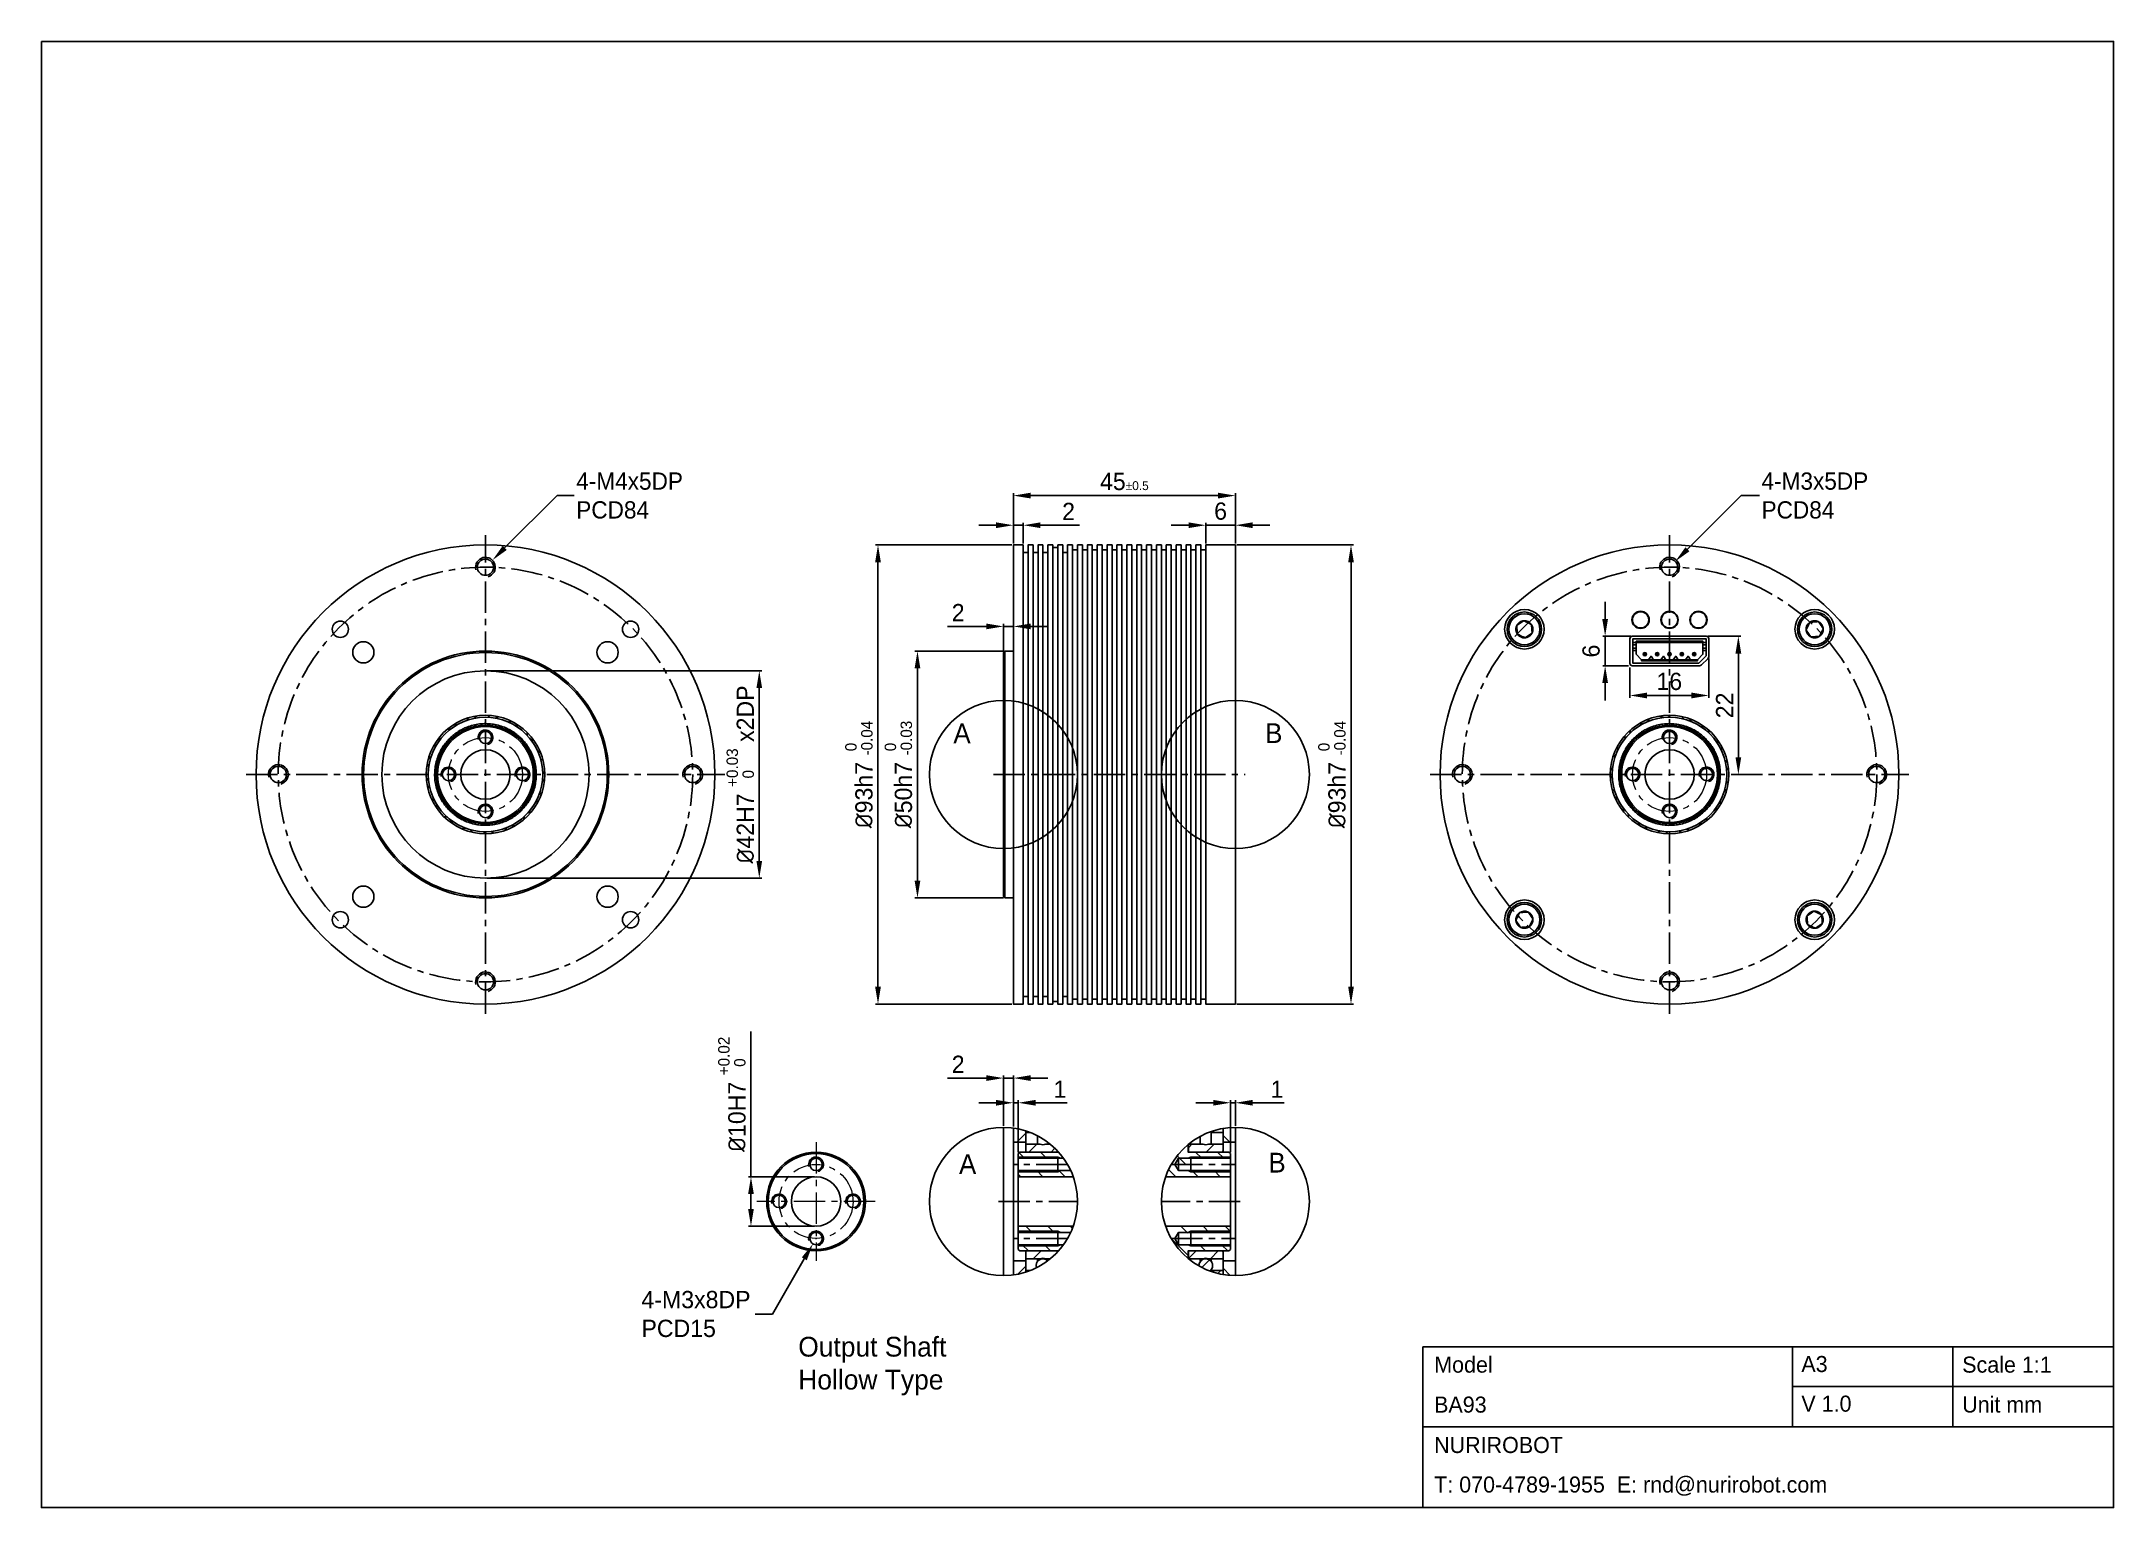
# Model space of a CAD drawing. Header units: millimetres. Extents: x 0 to 420, y 0 to 757.
# Drawn here: x 0 to 420, y 0 to 297 of the extents above; entities outside this region: 1.
import ezdxf

# ---------------------------------------------------------------- set-up
doc = ezdxf.new("R2010")
doc.units = ezdxf.units.MM
doc.header["$LTSCALE"] = 0.5
doc.header["$PDSIZE"] = -1
doc.linetypes.add('CENTERX2', pattern=[20.32, 12.7, -2.54, 2.54, -2.54])
doc.layers.add('외형선', color=7, linetype='Continuous', lineweight=25)
for name, color, linetype in [('중심선', 1, 'CENTERX2'), ('치수선', 3, 'Continuous'), ('해칭', 4, 'Continuous')]:
    doc.layers.add(name, color=color, linetype=linetype)
doc.styles.add('누리로봇 문자스타일_20230829', font='GOTHIC.TTF')
doc.dimstyles.new('A3기본 치수스타일', dxfattribs={"dimtxt": 3.5, "dimasz": 3.5, "dimexe": 0.5, "dimexo": 0.3, "dimgap": 1, "dimtad": 1, "dimtoh": 1, "dimdec": 1, "dimzin": 12, "dimdsep": 46, "dimtxsty": '누리로봇 문자스타일_20230829', "dimcen": 0.09, "dimclrd": 3, "dimclre": 3, "dimclrt": 3, "dimadec": 0, "dimazin": 3, "dimtm": 1e-09, "dimtfac": 1, "dimtdec": 1, "dimtofl": 0, "dimtmove": 0, "dimatfit": 3, "dimfxl": 1, "dimfrac": 2, "dimarcsym": 0})
doc.dimstyles.new('A3지시선 치수스타일', dxfattribs={"dimtxt": 3.5, "dimasz": 3.5, "dimexe": 0.5, "dimexo": 0.3, "dimgap": 0.396875, "dimtad": 0, "dimtih": 1, "dimtoh": 1, "dimdec": 1, "dimzin": 12, "dimdsep": 46, "dimtxsty": '누리로봇 문자스타일_20230829', "dimcen": 0.09, "dimclrd": 3, "dimclre": 3, "dimclrt": 3, "dimadec": 0, "dimazin": 3, "dimtm": 1e-09, "dimtfac": 1, "dimtdec": 1, "dimtofl": 0, "dimtmove": 0, "dimatfit": 3, "dimfxl": 1, "dimfrac": 2, "dimarcsym": 0})
doc.dimstyles.new('A3치수선 초과 치수스타일', dxfattribs={"dimtxt": 3.5, "dimasz": 3.5, "dimexe": 0.5, "dimexo": 0.3, "dimgap": 1, "dimtad": 1, "dimdec": 1, "dimzin": 12, "dimdsep": 46, "dimtxsty": '누리로봇 문자스타일_20230829', "dimcen": 0.09, "dimclrd": 3, "dimclre": 3, "dimclrt": 3, "dimadec": 0, "dimazin": 3, "dimtm": 1e-09, "dimtfac": 1, "dimtdec": 1, "dimtofl": 0, "dimtmove": 0, "dimatfit": 3, "dimfxl": 1, "dimfrac": 2, "dimarcsym": 0})

msp = doc.modelspace()

# ---------------------------------------------------------------- texts
at = {"color": 3, "ltscale": 0.5, "char_height": 4, "attachment_point": 1, "style": '누리로봇 문자스타일_20230829'}
for s, insert, width in [('{\\fGulim|b0|i0|c129|p50;A}', (184.85, 158.84), 28.4188), ('{\\fGulim|b0|i0|c129|p50;B}', (248.04, 158.88), 33.3852), ('{\\fGulim|b0|i0|c129|p50;A}', (185.99, 71.57), 28.4188), ('{\\fGulim|b0|i0|c129|p50;B}', (248.71, 71.87), 33.3852), ('Output Shaft\\PHollow Type', (153.4, 34.58), 69.668)]:
    msp.add_mtext(s, dxfattribs=dict(at, insert=insert, width=width))
at = {"lineweight": -3, "attachment_point": 1, "style": '누리로봇 문자스타일_20230829'}
for s, insert, char_height, width in [('Model', (282.3, 30.58), 3.255, 10.7408), ('A3', (356.72, 30.7), 3.255, 12.1036), ('{\\fCentury Gothic|b0|i0|c0|p34;Scale 1:1}', (389.32, 30.58), 3.2548, 53.4053), ('BA93', (282.28, 22.48), 3.255, 39.9112), ('V 1.0', (356.72, 22.67), 3.255, 12.1036), ('Unit mm', (389.32, 22.5), 3.255, 53.4053), ('NURIROBOT', (282.28, 14.3), 3.255, 40.3813), ('T: 070-4789-1955  E: rnd@nurirobot.com', (282.29, 6.29), 3.2548, 85.2271), ('T: 070-4789-1955  E: rnd@nurirobot.com', (282.29, 6.29), 3.2548, 85.2271)]:
    msp.add_mtext(s, dxfattribs=dict(at, insert=insert, char_height=char_height, width=width))

# ---------------------------------------------------------------- blocks, each defined once
blk = doc.blocks.new('_D_124')
at = {"layer": 'Defpoints', "color": 0}
for p in [(242, 205), (197, 195), (242, 195)]:
    blk.add_point(p, dxfattribs=at)
at = {"layer": '치수선', "color": 3, "lineweight": -2}
for p, q in [((197, 195.3), (197, 205.5)), ((200.5, 205), (238.5, 205)), ((242, 195.3), (242, 205.5))]:
    blk.add_line(p, q, dxfattribs=at)
at = {"layer": '치수선', "color": 3}
for points in [[(200.5, 205.58), (200.5, 204.42), (197, 205)], [(238.5, 205.58), (238.5, 204.42), (242, 205)]]:
    blk.add_solid(points, dxfattribs=at)
at = {"layer": '치수선', "color": 3, "insert": (219.5, 207.84), "char_height": 3.5, "width": 10.0142, "attachment_point": 5, "style": '누리로봇 문자스타일_20230829'}
blk.add_mtext('45{\\H0.51429x;%%P0.5}', dxfattribs=at)
blk = doc.blocks.new('_D_125')
at = {"layer": 'Defpoints', "color": 0}
for p in [(197, 178.5), (197, 178.5), (195, 173.2)]:
    blk.add_point(p, dxfattribs=at)
at = {"layer": '치수선', "color": 3, "lineweight": -2}
for p, q in [((191.5, 178.5), (183.62, 178.5)), ((195, 173.5), (195, 179)), ((197, 178.5), (195, 178.5)), ((197, 178.8), (197, 179)), ((200.5, 178.5), (204, 178.5))]:
    blk.add_line(p, q, dxfattribs=at)
at = {"layer": '치수선', "color": 3}
for points in [[(191.5, 179.08), (191.5, 177.92), (195, 178.5)], [(200.5, 179.08), (200.5, 177.92), (197, 178.5)]]:
    blk.add_solid(points, dxfattribs=at)
at = {"layer": '치수선', "color": 3, "insert": (185.81, 181.29), "char_height": 3.5, "attachment_point": 5, "style": '누리로봇 문자스타일_20230829'}
blk.add_mtext('2', dxfattribs=at)
blk = doc.blocks.new('_D_126')
at = {"layer": 'Defpoints', "color": 0}
for p in [(242, 195), (242, 102), (265.44, 102)]:
    blk.add_point(p, dxfattribs=at)
at = {"layer": '치수선', "color": 3, "lineweight": -2}
for p, q in [((242.3, 195), (265.94, 195)), ((265.44, 191.5), (265.44, 105.5)), ((242.3, 102), (265.94, 102))]:
    blk.add_line(p, q, dxfattribs=at)
at = {"layer": '치수선', "color": 3}
for points in [[(264.86, 191.5), (266.02, 191.5), (265.44, 195)], [(264.86, 105.5), (266.02, 105.5), (265.44, 102)]]:
    blk.add_solid(points, dxfattribs=at)
at = {"layer": '치수선', "color": 3, "insert": (261.59, 148.5), "char_height": 3.5, "attachment_point": 5, "rotation": 90, "style": '누리로봇 문자스타일_20230829'}
blk.add_mtext('{\\fISOCPEUR|b0|i0|c0|p34;%%C}93h7 {\\H0.66x;\\S 0^ -0.04;}', dxfattribs=at)
blk = doc.blocks.new('_D_127')
at = {"layer": 'Defpoints', "color": 0}
for p in [(195.3, 173.5), (177.56, 123.5), (195.3, 123.5)]:
    blk.add_point(p, dxfattribs=at)
at = {"layer": '치수선', "color": 3, "lineweight": -2}
for p, q in [((195, 173.5), (177.06, 173.5)), ((177.56, 170), (177.56, 127)), ((195, 123.5), (177.06, 123.5))]:
    blk.add_line(p, q, dxfattribs=at)
at = {"layer": '치수선', "color": 3}
for points in [[(176.98, 170), (178.15, 170), (177.56, 173.5)], [(176.98, 127), (178.15, 127), (177.56, 123.5)]]:
    blk.add_solid(points, dxfattribs=at)
at = {"layer": '치수선', "color": 3, "insert": (173.71, 148.5), "char_height": 3.5, "attachment_point": 5, "rotation": 90, "style": '누리로봇 문자스타일_20230829'}
blk.add_mtext('{\\fISOCPEUR|b0|i0|c0|p34;%%C}50h7 {\\H0.66x;\\S 0^ -0.03;}', dxfattribs=at)
blk = doc.blocks.new('_D_128')
at = {"layer": 'Defpoints', "color": 0}
for p in [(90, 169.5), (90, 127.5), (145.5, 127.5)]:
    blk.add_point(p, dxfattribs=at)
at = {"layer": '치수선', "color": 3, "lineweight": -2}
for p, q in [((90.3, 169.5), (146, 169.5)), ((145.5, 166), (145.5, 131)), ((90.3, 127.5), (146, 127.5))]:
    blk.add_line(p, q, dxfattribs=at)
at = {"layer": '치수선', "color": 3}
for points in [[(144.92, 166), (146.08, 166), (145.5, 169.5)], [(144.92, 131), (146.08, 131), (145.5, 127.5)]]:
    blk.add_solid(points, dxfattribs=at)
at = {"layer": '치수선', "color": 3, "insert": (141.64, 148.5), "char_height": 3.5, "attachment_point": 5, "rotation": 90, "style": '누리로봇 문자스타일_20230829'}
blk.add_mtext('{\\fISOCPEUR|b0|i0|c0|p34;%%C}42H7 {\\H0.66x;\\S+0.03^   0;} x2DP', dxfattribs=at)
blk = doc.blocks.new('*D178')
at = {"layer": 'Defpoints', "color": 0}
for p in [(337.95, 172.32), (321.95, 170.51), (337.95, 164.51)]:
    blk.add_point(p, dxfattribs=at)
at = {"layer": '치수선', "color": 3, "lineweight": -2}
for p, q in [((321.95, 170.21), (321.95, 164.01)), ((337.95, 172.02), (337.95, 164.01)), ((325.45, 164.51), (334.45, 164.51))]:
    blk.add_line(p, q, dxfattribs=at)
at = {"layer": '치수선', "color": 3}
for points in [[(325.45, 165.09), (325.45, 163.92), (321.95, 164.51)], [(334.45, 165.09), (334.45, 163.92), (337.95, 164.51)]]:
    blk.add_solid(points, dxfattribs=at)
at = {"layer": '치수선', "color": 3, "insert": (329.95, 167.34), "char_height": 3.5, "attachment_point": 5, "style": '누리로봇 문자스타일_20230829'}
blk.add_mtext('16', dxfattribs=at)
blk = doc.blocks.new('*D179')
at = {"layer": 'Defpoints', "color": 0}
for p in [(337.45, 176.51), (343.95, 148.5), (344.27, 148.5)]:
    blk.add_point(p, dxfattribs=at)
at = {"layer": '치수선', "color": 3, "lineweight": -2}
for p, q in [((337.75, 176.51), (344.45, 176.51)), ((343.95, 173.01), (343.95, 152)), ((343.97, 148.5), (343.45, 148.5))]:
    blk.add_line(p, q, dxfattribs=at)
at = {"layer": '치수선', "color": 3}
for points in [[(343.37, 173.01), (344.54, 173.01), (343.95, 176.51)], [(343.37, 152), (344.54, 152), (343.95, 148.5)]]:
    blk.add_solid(points, dxfattribs=at)
at = {"layer": '치수선', "color": 3, "insert": (341.16, 162.5), "char_height": 3.5, "attachment_point": 5, "rotation": 90, "style": '누리로봇 문자스타일_20230829'}
blk.add_mtext('22', dxfattribs=at)
blk = doc.blocks.new('*D180')
at = {"layer": 'Defpoints', "color": 0}
for p in [(197, 199), (197, 195), (199, 195)]:
    blk.add_point(p, dxfattribs=at)
at = {"layer": '치수선', "color": 3, "lineweight": -2}
for p, q in [((193.5, 199), (190, 199)), ((197, 195.3), (197, 199.5)), ((197, 199), (199, 199)), ((199, 195.3), (199, 199.5)), ((202.5, 199), (210.38, 199))]:
    blk.add_line(p, q, dxfattribs=at)
at = {"layer": '치수선', "color": 3}
for points in [[(193.5, 199.58), (193.5, 198.42), (197, 199)], [(202.5, 199.58), (202.5, 198.42), (199, 199)]]:
    blk.add_solid(points, dxfattribs=at)
at = {"layer": '치수선', "color": 3, "insert": (208.19, 201.79), "char_height": 3.5, "attachment_point": 5, "style": '누리로봇 문자스타일_20230829'}
blk.add_mtext('2', dxfattribs=at)
blk = doc.blocks.new('*D181')
at = {"layer": 'Defpoints', "color": 0}
for p in [(242, 199), (236, 195), (242, 195)]:
    blk.add_point(p, dxfattribs=at)
at = {"layer": '치수선', "color": 3, "lineweight": -2}
for p, q in [((232.5, 199), (229, 199)), ((236, 195.3), (236, 199.5)), ((236, 199), (242, 199)), ((242, 195.3), (242, 199.5)), ((245.5, 199), (249, 199))]:
    blk.add_line(p, q, dxfattribs=at)
at = {"layer": '치수선', "color": 3}
for points in [[(232.5, 199.58), (232.5, 198.42), (236, 199)], [(245.5, 199.58), (245.5, 198.42), (242, 199)]]:
    blk.add_solid(points, dxfattribs=at)
at = {"layer": '치수선', "color": 3, "insert": (239, 201.84), "char_height": 3.5, "attachment_point": 5, "style": '누리로봇 문자스타일_20230829'}
blk.add_mtext('6', dxfattribs=at)
blk = doc.blocks.new('*D183')
at = {"layer": 'Defpoints', "color": 0}
for p in [(322.45, 176.51), (316.95, 170.51), (321.95, 170.51)]:
    blk.add_point(p, dxfattribs=at)
at = {"layer": '치수선', "color": 3, "lineweight": -2}
for p, q in [((316.95, 180.01), (316.95, 183.51)), ((322.15, 176.51), (316.45, 176.51)), ((316.95, 176.51), (316.95, 170.51)), ((321.65, 170.51), (316.45, 170.51)), ((316.95, 167.01), (316.95, 163.51))]:
    blk.add_line(p, q, dxfattribs=at)
at = {"layer": '치수선', "color": 3}
for points in [[(316.36, 180.01), (317.53, 180.01), (316.95, 176.51)], [(316.36, 167.01), (317.53, 167.01), (316.95, 170.51)]]:
    blk.add_solid(points, dxfattribs=at)
at = {"layer": '치수선', "color": 3, "insert": (314.11, 173.51), "char_height": 3.5, "attachment_point": 5, "rotation": 90, "style": '누리로봇 문자스타일_20230829'}
blk.add_mtext('6', dxfattribs=at)
blk = doc.blocks.new('*D187')
at = {"layer": 'Defpoints', "color": 0}
for p in [(88.59, 189.09), (91.41, 191.91)]:
    blk.add_point(p, dxfattribs=at)
at = {"layer": '치수선', "color": 3, "lineweight": -2}
for p, q in [((104.5, 205), (93.89, 194.39)), ((108, 205), (104.5, 205)), ((89.91, 190.5), (90.09, 190.5)), ((90, 190.41), (90, 190.59))]:
    blk.add_line(p, q, dxfattribs=at)
at = {"layer": '치수선', "color": 3}
blk.add_solid([(93.48, 194.8), (94.3, 193.98), (91.41, 191.91)], dxfattribs=at)
at = {"layer": '치수선', "color": 3, "insert": (108.4, 205), "char_height": 3.5, "attachment_point": 4, "style": '누리로봇 문자스타일_20230829'}
blk.add_mtext('{\\fPMingLiU|b0|i0|c136|p0;4\\fPMingLiU|b0|i0|c129|p0;-\\fPMingLiU|b0|i0|c136|p0;M4\\fPMingLiU|b0|i0|c129|p0;x5\\fPMingLiU|b0|i0|c136|p0;DP\\fPMingLiU|b0|i0|c129|p0;\\P\\fPMingLiU|b0|i0|c136|p0;PCD84}', dxfattribs=at)
blk = doc.blocks.new('*D197')
at = {"layer": 'Defpoints', "color": 0}
for p in [(328.83, 189.33), (331.17, 191.67)]:
    blk.add_point(p, dxfattribs=at)
at = {"layer": '치수선', "color": 3, "lineweight": -2}
for p, q in [((344.5, 205), (333.64, 194.14)), ((348.25, 205), (344.5, 205)), ((329.91, 190.5), (330.09, 190.5)), ((330, 190.41), (330, 190.59))]:
    blk.add_line(p, q, dxfattribs=at)
at = {"layer": '치수선', "color": 3}
blk.add_solid([(333.23, 194.55), (334.05, 193.73), (331.17, 191.67)], dxfattribs=at)
at = {"layer": '치수선', "color": 3, "insert": (348.65, 205), "char_height": 3.5, "attachment_point": 4, "style": '누리로봇 문자스타일_20230829'}
blk.add_mtext('{\\fPMingLiU|b0|i0|c129|p0;4-M3x5DP\\PPCD84}', dxfattribs=at)
blk = doc.blocks.new('*D249')
at = {"layer": 'Defpoints', "color": 0}
for p in [(157, 67), (143.82, 57), (157, 57)]:
    blk.add_point(p, dxfattribs=at)
at = {"layer": '치수선', "color": 3, "lineweight": -2}
for p, q in [((143.82, 67), (143.82, 96.44)), ((156.7, 67), (143.32, 67)), ((143.82, 60.5), (143.82, 63.5)), ((156.7, 57), (143.32, 57))]:
    blk.add_line(p, q, dxfattribs=at)
at = {"layer": '치수선', "color": 3}
for points in [[(143.23, 63.5), (144.4, 63.5), (143.82, 67)], [(143.23, 60.5), (144.4, 60.5), (143.82, 57)]]:
    blk.add_solid(points, dxfattribs=at)
at = {"layer": '치수선', "color": 3, "insert": (139.96, 83.71), "char_height": 3.5, "attachment_point": 5, "rotation": 90, "style": '누리로봇 문자스타일_20230829'}
blk.add_mtext('{\\fISOCPEUR|b0|i0|c0|p34;%%C}10H7 {\\H0.66x;\\S+0.02^   0;}', dxfattribs=at)
blk = doc.blocks.new('*D253')
at = {"layer": 'Defpoints', "color": 0}
for p in [(157.62, 55.58), (156.37, 53.42)]:
    blk.add_point(p, dxfattribs=at)
at = {"layer": '치수선', "color": 3, "lineweight": -2}
for p, q in [((156.91, 54.5), (157.09, 54.5)), ((157, 54.41), (157, 54.59)), ((148.16, 39.19), (154.62, 50.39)), ((144.66, 39.19), (148.16, 39.19))]:
    blk.add_line(p, q, dxfattribs=at)
at = {"layer": '치수선', "color": 3}
blk.add_solid([(154.12, 50.68), (155.13, 50.09), (156.37, 53.42)], dxfattribs=at)
at = {"layer": '치수선', "color": 3, "insert": (121.62, 39.19), "char_height": 3.5, "attachment_point": 4, "style": '누리로봇 문자스타일_20230829'}
blk.add_mtext('4-M3x8DP\\PPCD15', dxfattribs=at)
blk = doc.blocks.new('*D266')
at = {"layer": 'Defpoints', "color": 0}
for p in [(197, 82), (197, 76.87), (198, 71.7)]:
    blk.add_point(p, dxfattribs=at)
at = {"layer": '치수선', "color": 3, "lineweight": -2}
for p, q in [((193.5, 82), (190, 82)), ((197, 77.17), (197, 82.5)), ((197, 82), (198, 82)), ((198, 72), (198, 82.5)), ((201.5, 82), (207.9, 82))]:
    blk.add_line(p, q, dxfattribs=at)
at = {"layer": '치수선', "color": 3}
for points in [[(193.5, 82.58), (193.5, 81.42), (197, 82)], [(201.5, 82.58), (201.5, 81.42), (198, 82)]]:
    blk.add_solid(points, dxfattribs=at)
at = {"layer": '치수선', "color": 3, "insert": (206.45, 84.75), "char_height": 3.5, "attachment_point": 5, "style": '누리로봇 문자스타일_20230829'}
blk.add_mtext('1', dxfattribs=at)
blk = doc.blocks.new('*D267')
at = {"layer": 'Defpoints', "color": 0}
for p in [(242, 82), (242, 77), (241, 71.7)]:
    blk.add_point(p, dxfattribs=at)
at = {"layer": '치수선', "color": 3, "lineweight": -2}
for p, q in [((237.5, 82), (234, 82)), ((241, 72), (241, 82.5)), ((241, 82), (242, 82)), ((242, 77.3), (242, 82.5)), ((245.5, 82), (251.9, 82))]:
    blk.add_line(p, q, dxfattribs=at)
at = {"layer": '치수선', "color": 3}
for points in [[(237.5, 82.58), (237.5, 81.42), (241, 82)], [(245.5, 82.58), (245.5, 81.42), (242, 82)]]:
    blk.add_solid(points, dxfattribs=at)
at = {"layer": '치수선', "color": 3, "insert": (250.45, 84.75), "char_height": 3.5, "attachment_point": 5, "style": '누리로봇 문자스타일_20230829'}
blk.add_mtext('1', dxfattribs=at)
blk = doc.blocks.new('*D272')
at = {"layer": 'Defpoints', "color": 0}
for p in [(169.56, 195), (197, 195), (197, 102)]:
    blk.add_point(p, dxfattribs=at)
at = {"layer": '치수선', "color": 3, "lineweight": -2}
for p, q in [((196.7, 195), (169.06, 195)), ((169.56, 105.5), (169.56, 191.5)), ((196.7, 102), (169.06, 102))]:
    blk.add_line(p, q, dxfattribs=at)
at = {"layer": '치수선', "color": 3}
for points in [[(168.98, 191.5), (170.15, 191.5), (169.56, 195)], [(168.98, 105.5), (170.15, 105.5), (169.56, 102)]]:
    blk.add_solid(points, dxfattribs=at)
at = {"layer": '치수선', "color": 3, "insert": (165.71, 148.5), "char_height": 3.5, "attachment_point": 5, "rotation": 90, "style": '누리로봇 문자스타일_20230829'}
blk.add_mtext('{\\fISOCPEUR|b0|i0|c0|p34;%%C}93h7 {\\H0.66x;\\S 0^ -0.04;}', dxfattribs=at)
blk = doc.blocks.new('*D274')
at = {"layer": 'Defpoints', "color": 0}
for p in [(197, 87), (195, 77), (197, 76.87)]:
    blk.add_point(p, dxfattribs=at)
at = {"layer": '치수선', "color": 3, "lineweight": -2}
for p, q in [((191.5, 87), (183.62, 87)), ((195, 77.3), (195, 87.5)), ((197, 87), (195, 87)), ((197, 77.17), (197, 87.5)), ((200.5, 87), (204, 87))]:
    blk.add_line(p, q, dxfattribs=at)
at = {"layer": '치수선', "color": 3}
for points in [[(191.5, 87.58), (191.5, 86.42), (195, 87)], [(200.5, 87.58), (200.5, 86.42), (197, 87)]]:
    blk.add_solid(points, dxfattribs=at)
at = {"layer": '치수선', "color": 3, "insert": (185.81, 89.79), "char_height": 3.5, "attachment_point": 5, "style": '누리로봇 문자스타일_20230829'}
blk.add_mtext('2', dxfattribs=at)

# ---------------------------------------------------------------- dimensions: what is measured, and where the dimension line sits
at = {"layer": '치수선'}
dim = msp.add_diameter_dim_2p(p1=(88.59, 189.09), p2=(91.41, 191.91), text='{\\fPMingLiU|b0|i0|c136|p0;4\\fPMingLiU|b0|i0|c129|p0;-\\fPMingLiU|b0|i0|c136|p0;M4\\fPMingLiU|b0|i0|c129|p0;x5\\fPMingLiU|b0|i0|c136|p0;DP\\fPMingLiU|b0|i0|c129|p0;\\P\\fPMingLiU|b0|i0|c136|p0;PCD84}', dimstyle='A3지시선 치수스타일', override={"dimtxt": 3.5, "dimasz": 3.5}, dxfattribs=at)
dim.commit()
dim.dimension.update_dxf_attribs({"geometry": '*D187', "text_midpoint": (121.9, 205), "dimtype": 163})
dim = msp.add_linear_dim(base=(242, 205), p1=(197, 195), p2=(242, 195), text='<>{\\H0.51429x;%%P0.5}', dimstyle='A3기본 치수스타일', override={"dimtxt": 3.5, "dimasz": 3.5, "dimtmove": 0}, dxfattribs=at)
dim.commit()
dim.dimension.update_dxf_attribs({"geometry": '_D_124', "text_midpoint": (219.5, 207.84)})
for p1, p2, text, picture, middle in [((328.83, 189.33), (331.17, 191.67), '{\\fPMingLiU|b0|i0|c129|p0;4-M3x5DP\\PPCD84}', '*D197', (362.15, 205)), ((157.62, 55.58), (156.37, 53.42), '4-M3x8DP\\PPCD15', '*D253', (132.94, 39.19))]:
    dim = msp.add_diameter_dim_2p(p1=p1, p2=p2, text=text, dimstyle='A3지시선 치수스타일', dxfattribs=at)
    dim.commit()
    dim.dimension.update_dxf_attribs({"geometry": picture, "text_midpoint": middle, "dimtype": 163})
for base, p1, p2, override, picture, middle in [((197, 199), (199, 195), (197, 195), {"dimtxt": 3.5, "dimasz": 3.5, "dimtofl": 1, "dimtmove": 0}, '*D180', (208.19, 199)), ((197, 178.5), (195, 173.2), (197, 178.5), {"dimtxt": 3.5, "dimasz": 3.5, "dimtofl": 1}, '_D_125', (185.81, 178.5)), ((197, 87), (195, 77), (197, 76.87), {"dimtofl": 1}, '*D274', (185.81, 87)), ((197, 82), (198, 71.7), (197, 76.87), {"dimtofl": 1}, '*D266', (206.45, 82)), ((242, 82), (241, 71.7), (242, 77), {"dimtofl": 1}, '*D267', (250.45, 82))]:
    dim = msp.add_linear_dim(base=base, p1=p1, p2=p2, dimstyle='A3기본 치수스타일', override=override, dxfattribs=at)
    dim.commit()
    dim.dimension.update_dxf_attribs({"geometry": picture, "text_midpoint": middle, "dimtype": 160})
dim = msp.add_linear_dim(base=(242, 199), p1=(236, 195), p2=(242, 195), dimstyle='A3기본 치수스타일', override={"dimtxt": 3.5, "dimasz": 3.5, "dimtofl": 1, "dimtmove": 0}, dxfattribs=at)
dim.commit()
dim.dimension.update_dxf_attribs({"geometry": '*D181', "text_midpoint": (239, 201.84)})
for base, p1, p2, text, dimstyle, picture, middle in [((169.56, 195), (197, 102), (197, 195), '{\\fISOCPEUR|b0|i0|c0|p34;%%C}<>h7 {\\H0.66x;\\S 0^ -0.04;}', 'A3기본 치수스타일', '*D272', (169.56, 148.5)), ((265.44, 102), (242, 195), (242, 102), '{\\fISOCPEUR|b0|i0|c0|p34;%%C}<>h7 {\\H0.66x;\\S 0^ -0.04;}', 'A3기본 치수스타일', '_D_126', (265.44, 148.5)), ((177.56, 123.5), (195.3, 173.5), (195.3, 123.5), '{\\fISOCPEUR|b0|i0|c0|p34;%%C}<>h7 {\\H0.66x;\\S 0^ -0.03;}', 'A3기본 치수스타일', '_D_127', (177.56, 148.5)), ((143.82, 57), (157, 67), (157, 57), '{\\fISOCPEUR|b0|i0|c0|p34;%%C}<>H7 {\\H0.66x;\\S+0.02^   0;}', 'A3치수선 초과 치수스타일', '*D249', (143.82, 83.71))]:
    dim = msp.add_linear_dim(base=base, p1=p1, p2=p2, angle=90, text=text, dimstyle=dimstyle, dxfattribs=at)
    dim.commit()
    dim.dimension.update_dxf_attribs({"geometry": picture, "text_midpoint": middle, "dimtype": 160})
dim = msp.add_linear_dim(base=(316.95, 170.51), p1=(322.45, 176.51), p2=(321.95, 170.51), angle=90, dimstyle='A3기본 치수스타일', override={"dimtofl": 1}, dxfattribs=at)
dim.commit()
dim.dimension.update_dxf_attribs({"geometry": '*D183', "text_midpoint": (314.11, 173.51)})
for base, p1, p2, text, picture, middle in [((343.95, 148.5), (337.45, 176.51), (344.27, 148.5), '22', '*D179', (341.16, 162.5)), ((145.5, 127.5), (90, 169.5), (90, 127.5), '{\\fISOCPEUR|b0|i0|c0|p34;%%C}<>H7 {\\H0.66x;\\S+0.03^   0;} x2DP', '_D_128', (141.64, 148.5))]:
    dim = msp.add_linear_dim(base=base, p1=p1, p2=p2, angle=90, text=text, dimstyle='A3기본 치수스타일', dxfattribs=at)
    dim.commit()
    dim.dimension.update_dxf_attribs({"geometry": picture, "text_midpoint": middle})
dim = msp.add_linear_dim(base=(337.95, 164.51), p1=(321.95, 170.51), p2=(337.95, 172.32), dimstyle='A3기본 치수스타일', dxfattribs=at)
dim.commit()
dim.dimension.update_dxf_attribs({"geometry": '*D178', "text_midpoint": (329.95, 167.34)})

# ---------------------------------------------------------------- hatches: boundary and pattern name
at = {"layer": '해칭'}
h = msp.add_hatch(dxfattribs=at)
h.set_pattern_fill('ANSI31', color=256, scale=0.5, style=0)
edge = h.paths.add_edge_path(flags=0)
edge.add_spline(control_points=[(75.78, 756.66), (75.79, 756.66), (75.8, 756.66), (75.82, 756.66), (75.84, 756.67), (75.85, 756.68), (75.87, 756.69), (75.89, 756.7), (75.9, 756.71), (75.92, 756.73), (75.93, 756.74), (75.94, 756.76), (75.95, 756.78), (75.95, 756.8), (75.96, 756.82), (75.96, 756.84), (75.96, 756.86), (75.95, 756.88), (75.95, 756.9), (75.94, 756.92), (75.93, 756.93), (75.92, 756.95), (75.91, 756.97), (75.89, 756.98), (75.88, 756.99), (75.86, 757), (75.84, 757.01), (75.82, 757.01), (75.8, 757.02), (75.78, 757.02), (75.76, 757.02), (75.74, 757.02), (75.72, 757.01), (75.7, 757), (75.68, 756.99), (75.67, 756.98), (75.65, 756.97), (75.64, 756.95), (75.63, 756.94), (75.62, 756.92), (75.61, 756.9), (75.6, 756.88), (75.6, 756.86), (75.6, 756.84), (75.6, 756.82), (75.6, 756.8), (75.61, 756.78), (75.62, 756.76), (75.63, 756.74), (75.64, 756.73), (75.65, 756.71), (75.67, 756.7), (75.68, 756.69), (75.7, 756.68), (75.72, 756.67), (75.74, 756.66), (75.76, 756.66), (75.78, 756.66)], knot_values=[0, 0, 0, 0, 0.000038, 0.000038, 0.000038, 0.000099, 0.000099, 0.000099, 0.000159, 0.000159, 0.000159, 0.00022, 0.00022, 0.00022, 0.000281, 0.000281, 0.000281, 0.000342, 0.000342, 0.000342, 0.000402, 0.000402, 0.000402, 0.000463, 0.000463, 0.000463, 0.000524, 0.000524, 0.000524, 0.000585, 0.000585, 0.000585, 0.000646, 0.000646, 0.000646, 0.000706, 0.000706, 0.000706, 0.000767, 0.000767, 0.000767, 0.000828, 0.000828, 0.000828, 0.000889, 0.000889, 0.000889, 0.00095, 0.00095, 0.00095, 0.00101, 0.00101, 0.00101, 0.001071, 0.001071, 0.001071, 0.001132, 0.001132, 0.001132, 0.001132], weights=[1, 1, 1, 1, 1, 1, 1, 1, 1, 1, 1, 1, 1, 1, 1, 1, 1, 1, 1, 1, 1, 1, 1, 1, 1, 1, 1, 1, 1, 1, 1, 1, 1, 1, 1, 1, 1, 1, 1, 1, 1, 1, 1, 1, 1, 1, 1, 1, 1, 1, 1, 1, 1, 1, 1, 1, 1, 1], degree=3, periodic=0)

# ---------------------------------------------------------------- linework, layer by layer
msp.add_line((65.3, 148.5), (65.3, 148.5))
at = {"color": 7, "linetype": 'Continuous', "lineweight": 25}
for p, q in [((195, 77), (195, 47)), ((197, 76.87), (197, 47.13)), ((200.39, 76), (199.5, 76)), ((239.5, 76.79), (239.5, 73.6)), ((242, 47), (242, 77)), ((197, 74), (199.5, 74)), ((201.88, 75.33), (201.88, 73.6)), ((204.12, 73.6), (204.12, 73.91)), ((234.88, 75.2), (234.88, 73.6)), ((239.5, 74), (242, 74)), ((198, 71), (206, 71)), ((198, 70.75), (207.18, 70.75)), ((206, 68), (198, 68)), ((241, 71), (233, 71)), ((233, 68), (241, 68)), ((209.14, 67), (198, 67)), ((241, 67), (227.86, 67)), ((198, 57), (209.14, 57)), ((198, 56), (206, 56)), ((227.86, 57), (241, 57)), ((241, 56), (233, 56)), ((207.18, 53.25), (198, 53.25)), ((206, 53), (198, 53)), ((232.5, 51.7), (232.5, 50.39)), ((233, 53), (241, 53)), ((239.5, 51.7), (239.5, 47.21)), ((199.5, 50), (197, 50)), ((199.5, 48), (200.39, 48)), ((201.88, 50.4), (201.88, 49.84)), ((204.12, 50.09), (204.12, 50.4)), ((234.88, 50.4), (234.88, 49.78)), ((237.12, 49.77), (237.12, 50.4)), ((242, 50), (239.5, 50))]:
    msp.add_line(p, q, dxfattribs=at)
at = {"color": 4, "linetype": 'Continuous', "lineweight": 18}
for p, q in [((197.67, 74), (199.5, 75.83)), ((199.25, 70.75), (198.15, 71.85)), ((200.16, 72), (201.76, 73.6)), ((203.74, 70.75), (202.49, 72)), ((204.66, 72), (205.43, 72.78)), ((232.5, 72.9), (233.2, 73.6)), ((235.17, 70.75), (233.92, 72)), ((236.09, 72), (237.69, 73.6)), ((239.66, 70.75), (238.41, 72)), ((198.51, 67), (198, 67.51)), ((203, 67), (201.75, 68.25)), ((207.49, 67), (206.24, 68.25)), ((229.94, 67), (228.47, 68.47)), ((231.82, 69.61), (230.19, 71.24)), ((234.43, 67), (233.18, 68.25)), ((238.92, 67), (237.67, 68.25)), ((200.78, 55.75), (199.53, 57)), ((205.27, 55.75), (204.02, 57)), ((208.97, 56.54), (208.51, 57)), ((232.39, 55.57), (230.96, 57)), ((236.7, 55.75), (235.45, 57)), ((241, 55.94), (239.94, 57)), ((200.04, 52), (198.79, 53.25)), ((201.02, 50.4), (202.62, 52)), ((204.53, 52), (203.28, 53.25)), ((232.4, 51.07), (229.06, 54.41)), ((232.5, 50.45), (234.05, 52)), ((235.96, 52), (234.71, 53.25)), ((236.94, 50.4), (238.54, 52)), ((240.45, 52), (239.2, 53.25)), ((197.9, 47.28), (199.5, 48.88)), ((238.45, 47.43), (239.03, 48)), ((240.92, 47.04), (239.5, 48.46))]:
    msp.add_line(p, q, dxfattribs=at)
at = {"color": 7, "linetype": 'Continuous', "lineweight": 18}
for p, q in [((240.9, 74), (239.5, 75.4)), ((199.77, 47.78), (199.55, 48)), ((235.18, 48.64), (236.73, 50.19))]:
    msp.add_line(p, q, dxfattribs=at)
at = {"lineweight": -3}
msp.add_line((354.9, 32.55), (354.9, 16.38), dxfattribs=at)
at = {"lineweight": -3, "ltscale": 3}
msp.add_line((387.45, 32.55), (387.45, 16.38), dxfattribs=at)
msp.add_lwpolyline([(0, 297), (420, 297), (420, 0), (0, 0)], close=True)
at = {"color": 7, "linetype": 'Continuous', "lineweight": 25}
for points in [[(199.8, 72, -0.414214), (199.5, 72.3), (199.5, 73.6), (199.5, 76.31)], [(204.51, 73.6), (203.54, 73.6, -0.185695), (202.46, 73.6), (199.5, 73.6)], [(232.8, 72, -0.414214), (232.5, 72.3), (232.5, 73.6), (232.5, 73.61)], [(239.2, 72, 0.414214), (239.5, 72.3), (239.5, 73.6), (236.54, 73.6, -0.185695), (235.46, 73.6), (232.5, 73.6)], [(199.5, 47.69), (199.5, 51.7, -0.414214), (199.8, 52)], [(199.5, 50.4), (202.46, 50.4, -0.185695), (203.54, 50.4), (204.51, 50.4)], [(232.5, 50.4), (235.46, 50.4, -0.185695), (236.54, 50.4), (239.5, 50.4)]]:
    msp.add_lwpolyline(points, format="xyb", dxfattribs=at)
for points in [[(239.5, 76), (237.12, 76), (237.12, 73.6)], [(206.18, 52), (198.3, 52), (198, 52.3), (198, 71.7), (198.3, 72), (206.18, 72)], [(232.37, 73.5), (232.4, 73.5), (232.4, 72), (240.7, 72), (241, 71.7), (241, 52.3), (240.7, 52), (232.4, 52), (232.4, 50.5), (232.37, 50.5)], [(208.5, 68.25), (208.58, 68.38), (208.5, 68.25), (208.5, 68.54), (208.5, 68.25), (198, 68.25)], [(241, 70.75), (230.5, 70.75), (229.75, 69.5), (230.5, 68.25)], [(230.5, 70.75), (230.5, 68.25), (241, 68.25)], [(198, 55.75), (208.5, 55.75), (208.58, 55.62), (208.5, 55.75)], [(241, 55.75), (230.5, 55.75), (229.75, 54.5), (230.5, 53.25)], [(230.5, 55.75), (230.5, 53.25), (241, 53.25)], [(237.12, 48.19), (237.12, 48), (239.5, 48)]]:
    msp.add_lwpolyline(points, dxfattribs=at)
for points in [[(206.56, 70.75), (206, 71), (206, 68), (206.56, 68.25)], [(232.44, 70.75), (233, 71), (233, 68), (232.44, 68.25)], [(206.56, 55.75), (206, 56), (206, 53), (206.56, 53.25)], [(232.44, 55.75), (233, 56), (233, 53), (232.44, 53.25)]]:
    msp.add_lwpolyline(points)
msp.add_lwpolyline([(208.5, 55.75), (208.5, 55.46)], close=True, dxfattribs=at)
at = {"lineweight": -3, "ltscale": 3}
for points in [[(280, 0), (280, 32.55), (420, 32.55), (420, 0)], [(280, 0), (280, 32.55), (420, 32.55), (420, 0)], [(354.9, 24.52), (420, 24.52)], [(280, 16.38), (420, 16.38)]]:
    msp.add_lwpolyline(points, close=True, dxfattribs=at)
for centre, radius in [((90, 190.5), 1.65), ((330, 190.5), 1.65), ((90, 156), 1.25), ((330, 156), 1.25), ((48, 148.5), 1.65), ((82.5, 148.5), 1.25), ((97.5, 148.5), 1.25), ((132, 148.5), 1.65), ((288, 148.5), 1.65), ((322.5, 148.5), 1.25), ((337.5, 148.5), 1.25), ((372, 148.5), 1.65), ((90, 141), 1.25), ((330, 141), 1.25), ((90, 106.5), 1.65), ((330, 106.5), 1.65), ((157, 69.5), 1.25), ((149.5, 62), 1.25), ((164.5, 62), 1.25), ((157, 54.5), 1.25)]:
    msp.add_circle(centre, radius)
at = {"color": 6, "ltscale": 5}
for centre in [(195, 148.5), (242, 148.5)]:
    msp.add_circle(centre, 15, dxfattribs=at)
at = {"color": 6}
for centre in [(195, 62), (242, 62)]:
    msp.add_circle(centre, 15, dxfattribs=at)
for centre, radius, start, end in [((90, 190.5), 2, 285, 195), ((330, 190.5), 2, 285, 195), ((90, 156), 1.5, 285, 195), ((330, 156), 1.5, 285, 195), ((48, 148.5), 2, 285, 195), ((82.5, 148.5), 1.5, 285, 195), ((97.5, 148.5), 1.5, 285, 195), ((132, 148.5), 2, 285, 195), ((288, 148.5), 2, 285, 195), ((322.5, 148.5), 1.5, 285, 195), ((337.5, 148.5), 1.5, 285, 195), ((372, 148.5), 2, 285, 195), ((90, 141), 1.5, 285, 195), ((330, 141), 1.5, 285, 195), ((90, 106.5), 2, 285, 195), ((330, 106.5), 2, 285, 195), ((157, 69.5), 1.5, 285, 195), ((149.5, 62), 1.5, 285, 195), ((164.5, 62), 1.5, 285, 195), ((157, 54.5), 1.5, 285, 195), ((203, 49), 1.4, 45.0868, 198.1282)]:
    msp.add_arc(centre, radius, start, end)
at = {"color": 7, "linetype": 'Continuous', "lineweight": 25}
for points in [[(237.12, 76), (237.07, 76.04), (237.02, 76.09), (236.97, 76.13)], [(236.97, 47.87), (237.02, 47.91), (237.07, 47.96), (237.12, 48)]]:
    msp.add_open_spline(points, degree=3, dxfattribs=at)
for points, knots in [([(232.5, 72.3), (232.5, 72.27), (232.5, 72.24), (232.5, 72.03), (232.5, 72)], [0, 0, 0, 0, 0.868705, 1, 1, 1, 1]), ([(239.5, 72), (239.5, 72.03), (239.5, 72.15), (239.5, 72.26), (239.5, 72.29), (239.5, 72.3)], [0, 0, 0, 0, 0.131154, 0.565687, 1, 1, 1, 1]), ([(236.85, 47.91), (236.85, 47.92), (236.98, 48.02), (237.2, 48.26), (237.38, 48.7), (237.41, 49.18), (237.27, 49.63), (237, 50.02), (236.61, 50.29), (236.15, 50.42), (235.67, 50.39), (235.24, 50.2), (234.89, 49.88), (234.66, 49.47), (234.61, 49.14), (234.61, 48.96), (234.61, 48.95)], [0.1045595, 0.1045595, 0.1045595, 0.1045595, 0.1073775, 0.1610662, 0.214755, 0.2684437, 0.3221323, 0.3758212, 0.4295098, 0.4831986, 0.5368874, 0.590576, 0.6442648, 0.6979535, 0.7516422, 0.7576271, 0.7576271, 0.7576271, 0.7576271])]:
    msp.add_open_spline(points, degree=3, knots=knots, dxfattribs=at)
for points, weights, knots in [([(232.5, 52), (232.5, 51.97), (232.5, 51.85), (232.5, 51.74), (232.5, 51.71), (232.5, 51.7), (232.5, 51.88), (232.62, 52), (232.8, 52)], [1, 1, 1, 1, 1, 1, 0.804737854124, 0.804737854124, 1], [0, 0, 0, 0, 0.131154, 0.565687, 1, 1, 1, 2.570796, 2.570796, 2.570796, 2.570796]), ([(239.2, 52), (239.38, 52), (239.5, 51.88), (239.5, 51.7), (239.5, 51.73), (239.5, 51.76), (239.5, 51.97), (239.5, 52)], [1, 0.804737854124, 0.804737854124, 1, 1, 1, 1, 1], [0, 0, 0, 0, 1.570796, 1.570796, 1.570796, 2.439501, 2.570796, 2.570796, 2.570796, 2.570796])]:
    msp.add_rational_spline(points, weights, degree=3, knots=knots, dxfattribs=at)
at = {"layer": '외형선'}
for p, q in [((200, 193.5), (199, 193.5)), ((202, 193.5), (201, 193.5)), ((204, 193.5), (203, 193.5)), ((206, 194.5), (205, 194.5)), ((208, 193.5), (207, 193.5)), ((210, 194), (209, 194)), ((212, 194), (211, 194)), ((214, 194), (213, 194)), ((216, 194), (215, 194)), ((218, 194), (217, 194)), ((220, 194), (219, 194)), ((222, 194), (221, 194)), ((224, 194), (223, 194)), ((226, 194), (225, 194)), ((228, 194), (227, 194)), ((230, 194), (229, 194)), ((232, 194), (231, 194)), ((234, 194), (233, 194)), ((236, 194), (235, 194)), ((199, 103.5), (200, 103.5)), ((201, 103.5), (202, 103.5)), ((203, 103.5), (204, 103.5)), ((205, 102.5), (206, 102.5)), ((207, 103.5), (208, 103.5)), ((209, 103), (210, 103)), ((211, 103), (212, 103)), ((213, 103), (214, 103)), ((215, 103), (216, 103)), ((217, 103), (218, 103)), ((219, 103), (220, 103)), ((221, 103), (222, 103)), ((223, 103), (224, 103)), ((225, 103), (226, 103)), ((227, 103), (228, 103)), ((229, 103), (230, 103)), ((231, 103), (232, 103)), ((233, 103), (234, 103)), ((235, 103), (236, 103))]:
    msp.add_line(p, q, dxfattribs=at)
at = {"layer": '외형선', "linetype": 'Continuous', "lineweight": 25}
for p, q in [((336.75, 175.26), (323.25, 175.26)), ((325, 173.23), (325, 172.88)), ((327.5, 172.53), (327.5, 172.87)), ((335, 172.53), (335, 172.87)), ((337.45, 175.24), (336.75, 175.24)), ((337.45, 174.77), (336.75, 174.77)), ((337.45, 174.07), (336.75, 174.07)), ((324.34, 171.76), (325.75, 171.76))]:
    msp.add_line(p, q, dxfattribs=at)
at = {"layer": '외형선'}
for points in [[(199, 195), (199, 102), (197, 102), (197, 195)], [(201, 195), (201, 102), (200, 102), (200, 195)], [(203, 195), (203, 102), (202, 102), (202, 195)], [(204, 195), (204, 102), (205, 102), (205, 195)], [(206, 195), (206, 102), (207, 102), (207, 195)], [(209, 195), (209, 102), (208, 102), (208, 195)], [(211, 195), (211, 102), (210, 102), (210, 195)], [(213, 195), (213, 102), (212, 102), (212, 195)], [(215, 195), (215, 102), (214, 102), (214, 195)], [(217, 195), (217, 102), (216, 102), (216, 195)], [(218, 195), (218, 102), (219, 102), (219, 195)], [(221, 195), (221, 102), (220, 102), (220, 195)], [(223, 195), (223, 102), (222, 102), (222, 195)], [(225, 195), (225, 102), (224, 102), (224, 195)], [(226, 195), (226, 102), (227, 102), (227, 195)], [(229, 195), (229, 102), (228, 102), (228, 195)], [(231, 195), (231, 102), (230, 102), (230, 195)], [(233, 195), (233, 102), (232, 102), (232, 195)], [(234, 148.5), (234, 102), (235, 102), (235, 148.5), (235, 195), (234, 195)], [(236, 148.5), (236, 102), (242, 102), (242, 148.5), (242, 195), (236, 195)]]:
    msp.add_lwpolyline(points, close=True, dxfattribs=at)
at = {"layer": '외형선', "linetype": 'Continuous', "lineweight": 25}
for points in [[(336.05, 170.51, 0.236068), (336.45, 170.71), (337.79, 171.96, 0.207886), (337.95, 172.32), (337.95, 176.01, 0.414214), (337.45, 176.51), (322.45, 176.51, 0.414214), (321.95, 176.01), (321.95, 171.01, 0.414214), (322.45, 170.51)], [(325, 173.23, 1), (325, 172.53, 1)]]:
    msp.add_lwpolyline(points, format="xyb", close=True, dxfattribs=at)
at = {"layer": '외형선'}
for points in [[(197, 123.5), (195.3, 123.5), (195, 123.8), (195, 148.5), (195, 173.2), (195.3, 173.5), (197, 173.5)], [(195.3, 173.5), (195.3, 148.5), (195.3, 123.5)]]:
    msp.add_lwpolyline(points, dxfattribs=at)
at = {"layer": '외형선', "linetype": 'Continuous', "lineweight": 25}
for points in [[(322.55, 173.59), (322.55, 171.06), (335.95, 171.06), (337.45, 172.56), (337.45, 173.59), (337.45, 174.07), (337.45, 174.77), (337.45, 175.24), (337.45, 175.96), (322.55, 175.96), (322.55, 175.24), (322.55, 174.77), (323.25, 174.77), (323.25, 174.07), (322.55, 174.07), (322.55, 174.77)], [(322.55, 175.24), (323.25, 175.24), (323.25, 174.77)], [(322.55, 174.07), (322.55, 173.59), (323.25, 173.59)], [(323.25, 175.24), (323.25, 175.51), (336.75, 175.51), (336.75, 175.24), (336.75, 174.77), (336.75, 174.07), (336.75, 173.59), (337.45, 173.59)], [(323.25, 174.07), (323.25, 173.59), (323.25, 172.85), (324.34, 171.76), (324.34, 171.51), (335.66, 171.51), (335.66, 171.76), (336.75, 172.85), (336.75, 173.59)], [(328.25, 171.76), (326.75, 171.76), (326.25, 172.46), (325.75, 171.76), (326.75, 171.76)], [(330.75, 171.76), (329.25, 171.76), (328.75, 172.46), (328.25, 171.76), (329.25, 171.76)], [(334.25, 171.76), (333.25, 171.76), (331.75, 171.76), (331.25, 172.46), (330.75, 171.76), (331.75, 171.76)], [(335.66, 171.76), (334.25, 171.76), (333.75, 172.46), (333.25, 171.76)]]:
    msp.add_lwpolyline(points, dxfattribs=at)
at = {"layer": '외형선', "linetype": 'Continuous', "lineweight": 25, "flags": 128}
for points in [[(325, 172.53), (325, 172.53), (325, 172.55), (325, 172.59), (325, 172.63), (325, 172.68), (325, 172.74), (325, 172.8), (325, 172.87, -1), (325, 172.88)], [(327.5, 173.23, 1), (327.5, 172.53, 1), (327.5, 173.23), (327.5, 173.22), (327.5, 173.2), (327.5, 173.17), (327.5, 173.13), (327.5, 173.07), (327.5, 173.01), (327.5, 172.95), (327.5, 172.88, -1), (327.5, 172.87, -1), (327.5, 172.88)], [(330, 173.23, 1), (330, 172.53, 1), (330, 173.23), (330, 173.22), (330, 173.2), (330, 173.17), (330, 173.13), (330, 173.07), (330, 173.01), (330, 172.95), (330, 172.88, -1), (330, 172.87, -1), (330, 172.88)], [(332.5, 173.23, -1), (332.5, 172.53, -1), (332.5, 173.23), (332.5, 173.22), (332.5, 173.2), (332.5, 173.17), (332.5, 173.13), (332.5, 173.07), (332.5, 173.01), (332.5, 172.95), (332.5, 172.88, 1), (332.5, 172.87, 1), (332.5, 172.88)], [(335, 173.23, 1), (335, 172.53, 1), (335, 173.23), (335, 173.22), (335, 173.2), (335, 173.17), (335, 173.13), (335, 173.07), (335, 173.01), (335, 172.95), (335, 172.88, -1), (335, 172.87, -1), (335, 172.88)]]:
    msp.add_lwpolyline(points, format="xyb", dxfattribs=at)
for points in [[(330, 172.53), (330, 172.53), (330, 172.55), (330, 172.59), (330, 172.63), (330, 172.68), (330, 172.74), (330, 172.8), (330, 172.87)], [(332.5, 172.53), (332.5, 172.53), (332.5, 172.55), (332.5, 172.59), (332.5, 172.63), (332.5, 172.68), (332.5, 172.74), (332.5, 172.8), (332.5, 172.87)]]:
    msp.add_lwpolyline(points, dxfattribs=at)
at = {"layer": '외형선', "flags": 128}
for points in [[(86.11, 159.85), (86.47, 159.69), (86.75, 159.64)], [(325.55, 159.21), (325.77, 159.49), (325.9, 159.78)], [(80.67, 155.39), (80.71, 155.7), (80.68, 156.06)], [(94.77, 159.51), (94.89, 159.21), (95.1, 158.92)], [(98.43, 157.04), (98.42, 156.96), (98.46, 156.57), (98.51, 156.38)], [(99.17, 155.6), (99.48, 155.47), (99.81, 155.41)], [(320.62, 155.99), (320.96, 156.03), (321.28, 156.15)], [(321.98, 156.88), (322.05, 157.07), (322.11, 157.45), (322.11, 157.54)], [(333.92, 159.42), (334.21, 159.46), (334.57, 159.6)], [(339.76, 155.48), (339.71, 155.12), (339.74, 154.81)], [(100.94, 153.42), (100.85, 153.19), (100.79, 152.81), (100.78, 152.77)], [(319.49, 153.42), (319.5, 153.45), (319.45, 153.84), (319.38, 154.08)], [(78.46, 147.3), (78.24, 147.62), (78.02, 147.81)], [(78.11, 150.09), (78.34, 150.27), (78.58, 150.56)], [(341.92, 147.08), (341.69, 146.9), (341.44, 146.61)], [(341.52, 149.86), (341.74, 149.56), (341.97, 149.36)], [(100.43, 143.43), (100.43, 143.39), (100.47, 143), (100.54, 142.77)], [(319.13, 143.42), (319.22, 143.65), (319.28, 144.03), (319.28, 144.07)], [(80.14, 141.66), (80.2, 142.03), (80.17, 142.33)], [(97.9, 140), (97.83, 139.82), (97.76, 139.43), (97.76, 139.35)], [(99.27, 140.88), (98.93, 140.84), (98.61, 140.73)], [(320.93, 141.27), (320.63, 141.39), (320.29, 141.45)], [(321.7, 139.84), (321.7, 139.92), (321.66, 140.31), (321.6, 140.5)], [(339.43, 141.75), (339.39, 141.44), (339.43, 141.08)], [(85.92, 137.64), (85.63, 137.6), (85.27, 137.47)], [(94.3, 137.73), (94.07, 137.44), (93.93, 137.16)], [(325.39, 137.42), (325.27, 137.71), (325.06, 138.01)], [(334.05, 137.2), (333.7, 137.36), (333.41, 137.41)]]:
    msp.add_lwpolyline(points, dxfattribs=at)
at = {"layer": '외형선'}
for centre, radius in [((90, 148.5), 46.5), ((330, 148.5), 46.5), ((300.58, 177.92), 4), ((300.58, 177.92), 3.5), ((300.58, 177.92), 3.15), ((359.42, 177.92), 4), ((359.42, 177.92), 3.5), ((359.42, 177.92), 3.15), ((60.58, 177.92), 1.65), ((119.42, 177.92), 1.65), ((65.25, 173.25), 2.15), ((90, 148.5), 25), ((90, 148.5), 24.7), ((114.75, 173.25), 2.15), ((90, 148.5), 21), ((90, 148.5), 12), ((90, 148.5), 11.6), ((330, 148.5), 12), ((330, 148.5), 11.6), ((90, 148.5), 10), ((90, 148.5), 9.7), ((330, 148.5), 10), ((330, 148.5), 9.7), ((90, 148.5), 5), ((330, 148.5), 5), ((65.25, 123.75), 2.15), ((114.75, 123.75), 2.15), ((300.58, 119.08), 4), ((300.58, 119.08), 3.5), ((300.58, 119.08), 3.15), ((359.42, 119.08), 4), ((359.42, 119.08), 3.5), ((359.42, 119.08), 3.15), ((60.58, 119.08), 1.65), ((119.42, 119.08), 1.65), ((157, 62), 10), ((157, 62), 9.7), ((157, 62), 5)]:
    msp.add_circle(centre, radius, dxfattribs=at)
at = {"layer": '외형선', "linetype": 'Continuous', "lineweight": 25}
for centre, radius in [((324.13, 179.83), 1.75), ((324.13, 179.83), 1.65), ((330, 179.83), 1.75), ((330, 179.83), 1.65), ((335.87, 179.83), 1.75), ((335.87, 179.83), 1.65)]:
    msp.add_circle(centre, radius, dxfattribs=at)
at = {"layer": '외형선'}
for centre, radius, start, end in [((300.58, 177.92), 1.73, 214.5655, 274.5655), ((300.58, 177.92), 1.73, 34.5655, 94.5655), ((359.42, 177.92), 1.73, 124.5655, 184.5655), ((359.42, 177.92), 1.73, 304.5655, 4.5655), ((86.91, 161.13), 1.5, 303.5814, 329.4383), ((91.68, 161.39), 1.5, 216.9203, 242.7772), ((91.68, 161.39), 1.5, 282.4149, 308.2718), ((329.11, 161.47), 1.5, 228.2448, 254.1017), ((329.11, 161.47), 1.5, 293.7395, 319.5964), ((333.85, 160.92), 1.5, 207.0783, 232.9352), ((82.56, 159.16), 1.5, 259.2533, 285.1102), ((82.56, 159.16), 1.5, 324.7479, 350.6048), ((96.22, 159.92), 1.5, 261.2484, 287.1053), ((324.49, 160.27), 1.5, 249.4113, 275.2682), ((338.08, 158.69), 1.5, 185.9118, 211.7687), ((338.08, 158.69), 1.5, 251.4064, 277.2633), ((77.32, 151.37), 1.5, 7.0809, 32.9378), ((79.21, 155.75), 1.5, 280.4198, 306.2767), ((102.28, 152.75), 1.5, 218.9154, 244.7723), ((318, 153.49), 1.5, 291.7444, 317.6013), ((341.21, 155.08), 1.5, 230.2399, 256.0968), ((342.83, 150.59), 1.5, 143.5788, 169.4357), ((102.99, 148.03), 1.5, 197.7489, 223.6058), ((102.99, 148.03), 1.5, 132.2542, 158.1111), ((317, 148.82), 1.5, 312.9109, 338.7678), ((317, 148.82), 1.5, 18.4055, 44.2624), ((77.14, 146.59), 1.5, 322.7528, 348.6097), ((78.7, 142.08), 1.5, 49.4139, 75.2709), ((101.93, 143.34), 1.5, 110.9184, 136.7753), ((317.78, 144.07), 1.5, 39.7413, 65.5982), ((340.89, 141.4), 1.5, 101.2458, 127.1027), ((342.72, 145.82), 1.5, 187.9069, 213.7638), ((81.78, 138.43), 1.5, 70.5805, 96.4374), ((81.78, 138.43), 1.5, 5.0858, 30.9427), ((337.6, 137.95), 1.5, 145.5739, 171.4308), ((337.6, 137.95), 1.5, 80.0793, 105.9362), ((85.97, 136.14), 1.5, 26.2523, 52.1093), ((90.7, 135.52), 1.5, 112.9135, 138.7704), ((90.7, 135.52), 1.5, 47.4189, 73.2758), ((95.34, 136.65), 1.5, 68.5854, 94.4423), ((323.95, 136.99), 1.5, 82.0744, 107.9313), ((328.51, 135.59), 1.5, 103.2409, 129.0978), ((328.51, 135.59), 1.5, 37.7462, 63.6031), ((333.27, 135.92), 1.5, 124.4074, 150.2643), ((300.58, 119.08), 1.73, 64.5655, 124.5655)]:
    msp.add_arc(centre, radius, start, end, dxfattribs=at)
at = {"layer": '외형선', "linetype": 'Continuous', "lineweight": 25}
msp.add_arc((325, 172.88), 0.005, 270, 90, dxfattribs=at)
at = {"layer": '외형선'}
for points, weights, knots in [([(299.16, 176.93), (299.13, 177.24), (299.09, 177.82), (299.04, 178.39), (299.02, 178.66), (298.75, 178.09), (298.8, 177.46), (299.16, 176.93)], [1, 1, 1, 1, 1, 0.910683602523, 0.910683602523, 1], [0, 0, 0, 0, 0.534645, 1, 1, 1, 2.047198, 2.047198, 2.047198, 2.047198]), ([(299.02, 178.66), (299.19, 178.78), (299.6, 179.06), (300.09, 179.4), (300.39, 179.6), (300.45, 179.64), (299.81, 179.59), (299.29, 179.23), (299.02, 178.66)], [1, 1, 1, 1, 1, 1, 0.910683602523, 0.910683602523, 1], [0, 0, 0, 0, 0.366242, 0.871081, 1, 1, 1, 2.047198, 2.047198, 2.047198, 2.047198]), ([(302.15, 177.17), (302.09, 177.13), (301.79, 176.93), (301.3, 176.59), (300.89, 176.31), (300.72, 176.19), (301.35, 176.24), (301.88, 176.6), (302.15, 177.17)], [1, 1, 1, 1, 1, 1, 0.910683602523, 0.910683602523, 1], [0, 0, 0, 0, 0.12892, 0.633759, 1, 1, 1, 2.047198, 2.047198, 2.047198, 2.047198]), ([(302.01, 178.9), (302.04, 178.59), (302.08, 178.01), (302.13, 177.44), (302.15, 177.17), (302.42, 177.74), (302.37, 178.38), (302.01, 178.9)], [1, 1, 1, 1, 1, 0.910683602523, 0.910683602523, 1], [0, 0, 0, 0, 0.534644, 1, 1, 1, 2.047198, 2.047198, 2.047198, 2.047198]), ([(358.67, 176.35), (358.63, 176.41), (358.43, 176.71), (358.09, 177.2), (357.81, 177.61), (357.69, 177.78), (357.74, 177.15), (358.1, 176.62), (358.67, 176.35)], [1, 1, 1, 1, 1, 1, 0.910683602523, 0.910683602523, 1], [0, 0, 0, 0, 0.12892, 0.633759, 1, 1, 1, 2.047198, 2.047198, 2.047198, 2.047198]), ([(358.43, 179.34), (358.74, 179.37), (359.32, 179.41), (359.89, 179.46), (360.16, 179.48), (359.59, 179.75), (358.96, 179.7), (358.43, 179.34)], [1, 1, 1, 1, 1, 0.910683602523, 0.910683602523, 1], [0, 0, 0, 0, 0.534645, 1, 1, 1, 2.047198, 2.047198, 2.047198, 2.047198]), ([(360.4, 176.49), (360.09, 176.46), (359.51, 176.42), (358.94, 176.37), (358.67, 176.35), (359.24, 176.08), (359.88, 176.13), (360.4, 176.49)], [1, 1, 1, 1, 1, 0.910683602523, 0.910683602523, 1], [0, 0, 0, 0, 0.534644, 1, 1, 1, 2.047198, 2.047198, 2.047198, 2.047198]), ([(360.16, 179.48), (360.28, 179.31), (360.56, 178.9), (360.9, 178.41), (361.1, 178.11), (361.14, 178.05), (361.09, 178.69), (360.73, 179.21), (360.16, 179.48)], [1, 1, 1, 1, 1, 1, 0.910683602523, 0.910683602523, 1], [0, 0, 0, 0, 0.366242, 0.871081, 1, 1, 1, 2.047198, 2.047198, 2.047198, 2.047198]), ([(298.86, 118.95), (298.99, 119.23), (299.24, 119.75), (299.49, 120.27), (299.6, 120.51), (299.08, 120.15), (298.81, 119.58), (298.86, 118.95)], [1, 1, 1, 1, 1, 0.910683602523, 0.910683602523, 1], [0, 0, 0, 0, 0.534645, 1, 1, 1, 2.047198, 2.047198, 2.047198, 2.047198]), ([(301.57, 117.66), (301.68, 117.9), (301.93, 118.42), (302.18, 118.94), (302.31, 119.22), (302.36, 118.59), (302.09, 118.02), (301.57, 117.66), (301.26, 117.63), (300.68, 117.59), (300.11, 117.54), (299.84, 117.52), (299.72, 117.69), (299.44, 118.1), (299.1, 118.59), (298.9, 118.89), (298.86, 118.95), (298.91, 118.31), (299.27, 117.79), (299.84, 117.52), (300.41, 117.25), (301.04, 117.3), (301.57, 117.66)], [1, 1, 1, 1, 1, 0.910683602523, 0.910683602523, 1, 1, 1, 1, 1, 1, 1, 1, 1, 1, 0.910683602523, 0.910683602523, 1, 0.910683602523, 0.910683602523, 1], [0, 0, 0, 0, 0.465354, 1, 1, 1, 2.047198, 2.047198, 2.047198, 2.581842, 3.047198, 3.047198, 3.047198, 3.413439, 3.918278, 4.047198, 4.047198, 4.047198, 5.094395, 5.094395, 5.094395, 6.141593, 6.141593, 6.141593, 6.141593]), ([(301.33, 120.65), (301.37, 120.59), (301.57, 120.29), (301.91, 119.8), (302.19, 119.39), (302.31, 119.22), (302.26, 119.85), (301.9, 120.38), (301.33, 120.65)], [1, 1, 1, 1, 1, 1, 0.910683602523, 0.910683602523, 1], [0, 0, 0, 0, 0.12892, 0.633759, 1, 1, 1, 2.047198, 2.047198, 2.047198, 2.047198]), ([(357.99, 118.1), (358.23, 117.99), (358.75, 117.74), (359.27, 117.49), (359.55, 117.36), (358.92, 117.31), (358.35, 117.58), (357.99, 118.1), (357.96, 118.41), (357.92, 118.99), (357.87, 119.56), (357.85, 119.83), (357.91, 119.87), (358.21, 120.07), (358.7, 120.41), (359.11, 120.69), (359.28, 120.81), (358.65, 120.76), (358.12, 120.4), (357.85, 119.83), (357.58, 119.26), (357.63, 118.62), (357.99, 118.1)], [1, 1, 1, 1, 1, 0.910683602523, 0.910683602523, 1, 1, 1, 1, 1, 1, 1, 1, 1, 1, 0.910683602523, 0.910683602523, 1, 0.910683602523, 0.910683602523, 1], [0, 0, 0, 0, 0.465355, 1, 1, 1, 2.047198, 2.047198, 2.047198, 2.581842, 3.047198, 3.047198, 3.047198, 3.176117, 3.680956, 4.047198, 4.047198, 4.047198, 5.094395, 5.094395, 5.094395, 6.141593, 6.141593, 6.141593, 6.141593]), ([(359.28, 120.81), (359.56, 120.68), (360.08, 120.43), (360.6, 120.18), (360.84, 120.07), (360.48, 120.59), (359.91, 120.86), (359.28, 120.81)], [1, 1, 1, 1, 1, 0.910683602523, 0.910683602523, 1], [0, 0, 0, 0, 0.534646, 1, 1, 1, 2.047198, 2.047198, 2.047198, 2.047198]), ([(360.98, 118.34), (360.81, 118.22), (360.4, 117.94), (359.91, 117.6), (359.61, 117.4), (359.55, 117.36), (360.19, 117.41), (360.71, 117.77), (360.98, 118.34)], [1, 1, 1, 1, 1, 1, 0.910683602523, 0.910683602523, 1], [0, 0, 0, 0, 0.366242, 0.871081, 1, 1, 1, 2.047198, 2.047198, 2.047198, 2.047198]), ([(360.84, 120.07), (360.87, 119.76), (360.91, 119.18), (360.96, 118.61), (360.98, 118.34), (361.25, 118.91), (361.2, 119.54), (360.84, 120.07)], [1, 1, 1, 1, 1, 0.910683602523, 0.910683602523, 1], [0, 0, 0, 0, 0.534645, 1, 1, 1, 2.047198, 2.047198, 2.047198, 2.047198])]:
    msp.add_rational_spline(points, weights, degree=3, knots=knots, dxfattribs=at)
for points, knots in [([(300.72, 176.19), (300.44, 176.32), (299.92, 176.57), (299.4, 176.82), (299.16, 176.93)], [0, 0, 0, 0, 0.534646, 1, 1, 1, 1]), ([(300.45, 179.64), (300.73, 179.51), (301.25, 179.26), (301.77, 179.01), (302.01, 178.9)], [0, 0, 0, 0, 0.534645, 1, 1, 1, 1]), ([(357.69, 177.78), (357.82, 178.06), (358.07, 178.58), (358.32, 179.1), (358.43, 179.34)], [0, 0, 0, 0, 0.534646, 1, 1, 1, 1]), ([(361.14, 178.05), (361.01, 177.77), (360.76, 177.25), (360.51, 176.73), (360.4, 176.49)], [0, 0, 0, 0, 0.534645, 1, 1, 1, 1]), ([(89.63, 138.21), (90.05, 138.21), (90.9, 138.21), (92.18, 138.41), (93.36, 138.74), (94.41, 139.17), (95.34, 139.67), (96.21, 140.26), (97.03, 140.95), (97.77, 141.71), (98.42, 142.54), (98.98, 143.43), (99.49, 144.44), (99.91, 145.6), (100.2, 146.86), (100.32, 148.13), (100.29, 149.4), (100.1, 150.68), (99.76, 151.86), (99.33, 152.91), (98.83, 153.84), (98.24, 154.71), (97.55, 155.53), (96.79, 156.27), (95.96, 156.92), (95.07, 157.48), (94.06, 157.99), (92.9, 158.41), (91.64, 158.7), (90.37, 158.82), (89.1, 158.79), (87.82, 158.6), (86.64, 158.26), (85.59, 157.83), (84.66, 157.33), (83.79, 156.74), (82.97, 156.05), (82.23, 155.29), (81.58, 154.46), (81.02, 153.57), (80.51, 152.56), (80.09, 151.4), (79.8, 150.14), (79.68, 148.87), (79.71, 147.6), (79.9, 146.32), (80.24, 145.14), (80.67, 144.09), (81.17, 143.16), (81.76, 142.29), (82.45, 141.47), (83.21, 140.73), (84.04, 140.08), (84.93, 139.52), (85.94, 139.01), (87.1, 138.59), (88.36, 138.3), (89.21, 138.24), (89.63, 138.21)], [0, 0, 0, 0, 0.019409, 0.03942, 0.059988, 0.076074, 0.092152, 0.10858, 0.125, 0.141428, 0.157848, 0.173934, 0.190012, 0.210587, 0.230596, 0.25, 0.269411, 0.28942, 0.309988, 0.326074, 0.342152, 0.35858, 0.375, 0.391428, 0.407848, 0.423934, 0.440012, 0.460587, 0.480596, 0.5, 0.519411, 0.53942, 0.559988, 0.576074, 0.592152, 0.60858, 0.625, 0.641428, 0.657848, 0.673934, 0.690012, 0.710587, 0.730596, 0.75, 0.769411, 0.78942, 0.809988, 0.826074, 0.842152, 0.85858, 0.875, 0.891428, 0.907848, 0.923934, 0.940012, 0.960587, 0.980594, 1, 1, 1, 1]), ([(329.75, 138.2), (330.16, 138.21), (331.02, 138.22), (332.3, 138.43), (333.47, 138.78), (334.52, 139.22), (335.44, 139.73), (336.31, 140.33), (337.11, 141.03), (337.85, 141.8), (338.49, 142.64), (339.04, 143.53), (339.54, 144.55), (339.94, 145.71), (340.21, 146.98), (340.32, 148.25), (340.28, 149.52), (340.07, 150.8), (339.72, 151.97), (339.28, 153.02), (338.77, 153.94), (338.17, 154.81), (337.47, 155.61), (336.7, 156.35), (335.86, 156.99), (334.97, 157.54), (333.95, 158.04), (332.79, 158.44), (331.52, 158.71), (330.25, 158.82), (328.98, 158.78), (327.7, 158.57), (326.53, 158.22), (325.48, 157.78), (324.56, 157.27), (323.69, 156.67), (322.89, 155.97), (322.15, 155.2), (321.51, 154.36), (320.96, 153.47), (320.46, 152.45), (320.06, 151.29), (319.79, 150.02), (319.68, 148.75), (319.72, 147.48), (319.93, 146.2), (320.28, 145.03), (320.72, 143.98), (321.23, 143.06), (321.83, 142.19), (322.53, 141.39), (323.3, 140.65), (324.14, 140.01), (325.03, 139.46), (326.05, 138.96), (327.21, 138.56), (328.48, 138.28), (329.33, 138.23), (329.75, 138.2)], [0, 0, 0, 0, 0.019409, 0.03942, 0.059988, 0.076074, 0.092152, 0.10858, 0.125, 0.141428, 0.157848, 0.173934, 0.190012, 0.210587, 0.230596, 0.25, 0.269411, 0.28942, 0.309988, 0.326074, 0.342152, 0.35858, 0.375, 0.391428, 0.407848, 0.423934, 0.440012, 0.460587, 0.480596, 0.5, 0.519411, 0.53942, 0.559988, 0.576074, 0.592152, 0.60858, 0.625, 0.641428, 0.657848, 0.673934, 0.690012, 0.710587, 0.730596, 0.75, 0.769411, 0.78942, 0.809988, 0.826074, 0.842152, 0.85858, 0.875, 0.891428, 0.907848, 0.923934, 0.940012, 0.960587, 0.980594, 1, 1, 1, 1]), ([(299.6, 120.51), (299.91, 120.54), (300.49, 120.58), (301.06, 120.63), (301.33, 120.65)], [0, 0, 0, 0, 0.534644, 1, 1, 1, 1])]:
    msp.add_open_spline(points, degree=3, knots=knots, dxfattribs=at)
at = {"layer": '중심선'}
for p, q in [((90, 100), (90, 197)), ((330, 100), (330, 197)), ((41.5, 148.5), (138.5, 148.5)), ((193, 148.5), (244, 148.5)), ((281.5, 148.5), (378.5, 148.5)), ((207.99, 69.5), (197, 69.5)), ((229.01, 69.5), (242, 69.5)), ((194, 62), (210, 62)), ((243, 62), (227, 62)), ((207.99, 54.5), (197, 54.5)), ((229.01, 54.5), (242, 54.5))]:
    msp.add_line(p, q, dxfattribs=at)
at = {"layer": '중심선', "color": 1, "linetype": 'CENTERX2', "lineweight": 18}
for p, q in [((157, 74), (157, 50)), ((169, 62), (145, 62))]:
    msp.add_line(p, q, dxfattribs=at)
at = {"layer": '중심선'}
for centre in [(90, 148.5), (330, 148.5)]:
    msp.add_circle(centre, 42, dxfattribs=at)
at = {"layer": '중심선', "color": 1, "linetype": 'CENTERX2', "lineweight": 18}
for centre in [(90, 148.5), (330, 148.5), (157, 62)]:
    msp.add_circle(centre, 7.5, dxfattribs=at)

msp.set_redraw_order([(e.dxf.handle, doc.entitydb.next_handle()) for e in msp.query("TEXT MTEXT ATTDEF DIMENSION ARC_DIMENSION")])  # texts and dimensions are drawn at this point

doc.saveas('drawing.dxf')
